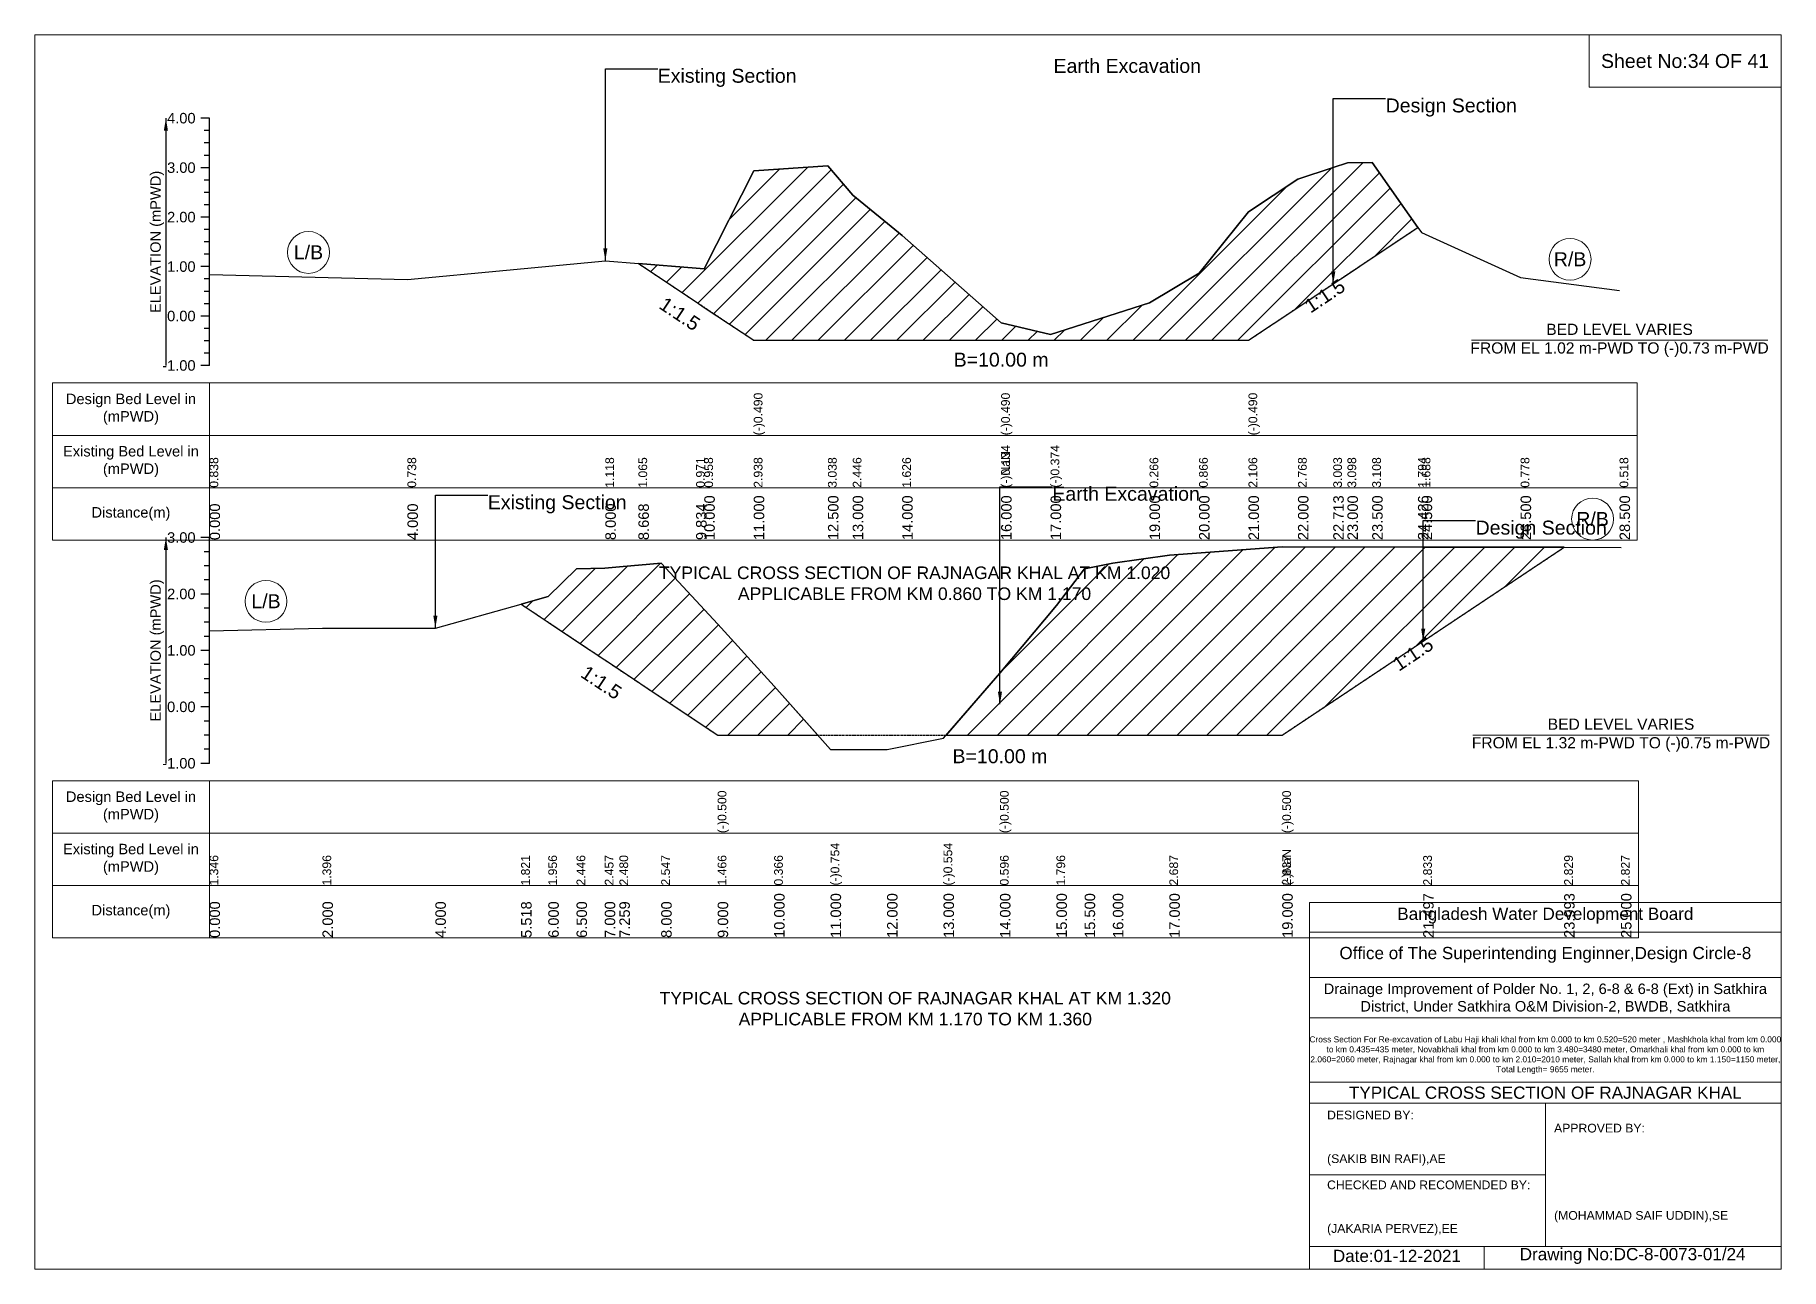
# Model space of a CAD drawing. Header units: inches. Extents: x 93000 to 486000, y -4242 to 0.
# Drawn here: x 430000 to 436000, y -4242 to 0 of the extents above; entities that cross this region are included whole.
import ezdxf

# ---------------------------------------------------------------- set-up
doc = ezdxf.new("R2010")
doc.units = ezdxf.units.IN
doc.header["$LTSCALE"] = 7
doc.header["$MEASUREMENT"] = 0
doc.linetypes.add('DASHED', pattern=[0.75, 0.5, -0.25])
for name, color, linetype, lineweight in [('Cross section Data Border', 7, 'Continuous', 9), ('Cross Section Labels', 7, 'Continuous', 9), ('Design_Bed_Level for Xsection', 7, 'DASHED', 25), ('Existing_Bed_Level for Xsection', 7, 'Continuous', 25), ('Long Section Labels', 7, 'Continuous', 9)]:
    doc.layers.add(name, color=color, linetype=linetype, lineweight=lineweight)
doc.styles.get("Standard").update_dxf_attribs({"font": 'arial.ttf'})
doc.dimstyles.get("Standard").update_dxf_attribs({"dimtxt": 0.18, "dimasz": 0.18, "dimexe": 0.18, "dimexo": 0.0625, "dimgap": 0.09, "dimtad": 0, "dimtih": 1, "dimtoh": 1, "dimdec": 4, "dimzin": 0, "dimdsep": 46, "dimtxsty": 'Standard', "dimcen": 0.09, "dimadec": 0, "dimazin": 0, "dimtfac": 1, "dimtdec": 4, "dimtofl": 0, "dimtmove": 0, "dimatfit": 3, "dimfxl": 1, "dimtolj": 1, "dimtzin": 0, "dimarcsym": 0})

msp = doc.modelspace()

# ---------------------------------------------------------------- texts
at = {"layer": 'Cross section Data Border', "attachment_point": 5}
for s, insert, char_height in [('Sheet No:34 OF 41', (435670, -90), 48), ('Bangladesh Water Development Board', (435190, -3027), 42), ('Office of The Superintending Enginner,Design Circle-8', (435190, -3162), 42)]:
    msp.add_mtext(s, dxfattribs=dict(at, insert=insert, char_height=char_height))
at = {"layer": 'Cross section Data Border'}
for s, insert, char_height, width, attachment_point in [('Design Bed Level in (mPWD)', (430330, -1286.4), 36, 480, 5), ('Existing Bed Level in (mPWD)', (430330, -1466.4), 36, 480, 5), ('Distance(m)', (430330, -1646.4), 36, 480, 5), ('Design Bed Level in (mPWD)', (430330, -2653.7), 36, 480, 5), ('Existing Bed Level in (mPWD)', (430330, -2833.7), 36, 480, 5), ('Distance(m)', (430330, -3013.7), 36, 480, 5), ('Drainage Improvement of Polder No. 1, 2, 6-8 & 6-8 (Ext) in Satkhira District, Under Satkhira O&M Division-2, BWDB, Satkhira', (435190, -3312), 36, 1680, 5), ('Cross Section For Re-excavation of Labu Haji khali khal from km 0.000 to km 0.520=520 meter , Mashkhola khal from km 0.000 to km 0.435=435 meter, Novabkhali khal from km 0.000 to km 3.480=3480 meter, Omarkhali khal from km 0.000 to km 2.060=2060 meter, Rajnagar khal from km 0.000 to km 2.010=2010 meter, Sallah khal from km 0.000 to km 1.150=1150 meter, Total Length= 9655 meter. ', (435190, -3507), 20.5611, 1620, 5), ('TYPICAL CROSS SECTION OF RAJNAGAR KHAL', (435190, -3636), 42, 1680, 5), ('DESIGNED BY:^J^J^J(SAKIB BIN RAFI),AE', (434440, -3792), 30, 840, 4), ('APPROVED BY:^J^J^J^J^J^J(MOHAMMAD SAIF UDDIN),SE', (435220, -3912), 30, 840, 4), ('CHECKED AND RECOMENDED BY:^J^J^J(JAKARIA PERVEZ),EE', (434440, -4032), 30, 840, 4), ('Date:01-12-2021', (434680, -4197), 42, 840, 5), ('Drawing No:DC-8-0073-01/24', (435490, -4197), 42, 1320, 5)]:
    msp.add_mtext(s, dxfattribs=dict(at, insert=insert, char_height=char_height, width=width, attachment_point=attachment_point))
at = {"layer": 'Cross Section Labels'}
for s, insert, char_height, attachment_point in [('Existing Section', (432140, -116.4), 48, 1), ('Earth Excavation', (433500, -82.4), 48, 1), ('Design Section', (434641.2, -218.4), 48, 1), ('L/B', (430940, -747.5), 48, 5), ('R/B', (435275, -771.3), 48, 5), ('BED LEVEL VARIES ^JFROM EL 1.02 m-PWD TO (-)0.73 m-PWD', (435445, -1049.7), 38.4, 5), ('B=10.00 m', (433320, -1092.2), 48, 2), ('Earth Excavation', (433496, -1553.1), 48, 1), ('Existing Section', (431556, -1582.2), 48, 1), ('Design Section', (434950.3, -1669.5), 48, 1), ('R/B', (435352.3, -1664.1), 48, 5), ('TYPICAL CROSS SECTION OF RAJNAGAR KHAL AT KM 1.020^JAPPLICABLE FROM KM 0.860 TO KM 1.170', (433022.5, -1885), 43.2, 5), ('L/B', (430794, -1946.8), 48, 5), ('BED LEVEL VARIES ^JFROM EL 1.32 m-PWD TO (-)0.75 m-PWD', (435450, -2406.7), 38.4, 5), ('B=10.00 m', (433316, -2455.2), 48, 2), ('TYPICAL CROSS SECTION OF RAJNAGAR KHAL AT KM 1.320^JAPPLICABLE FROM KM 1.170 TO KM 1.360', (433025, -3347), 43.2, 5)]:
    msp.add_mtext(s, dxfattribs=dict(at, insert=insert, char_height=char_height, attachment_point=attachment_point))
at = {"layer": 'Cross Section Labels', "char_height": 48, "attachment_point": 2}
for insert, rotation in [((434418.7, -876.9), 33.69007), ((432229.3, -938.8), 326.30993), ((434721.8, -2108.1), 33.69007), ((431959.8, -2205.8), 326.30993)]:
    msp.add_mtext('1:1.5', dxfattribs=dict(at, insert=insert, rotation=rotation))
at = {"layer": 'Existing_Bed_Level for Xsection', "char_height": 36, "attachment_point": 6}
for s, insert in [('4.00', (430552, -286.4)), ('3.00', (430552, -456.4)), ('2.00', (430552, -626.4)), ('1.00', (430552, -796.4)), ('0.00', (430552, -966.4)), ('-1.00', (430552, -1136.4)), ('3.00', (430552, -1727.7)), ('2.00', (430552, -1921.7)), ('1.00', (430552, -2115.7)), ('0.00', (430552, -2309.7)), ('-1.00', (430552, -2503.7))]:
    msp.add_mtext(s, dxfattribs=dict(at, insert=insert))
at = {"layer": 'Existing_Bed_Level for Xsection', "char_height": 36, "attachment_point": 5, "rotation": 90}
for insert in [(430420, -711.4), (430420, -2115.7)]:
    msp.add_mtext('ELEVATION (mPWD)', dxfattribs=dict(at, insert=insert))
at = {"layer": 'Long Section Labels', "attachment_point": 1, "rotation": 90}
for s, insert, char_height in [('(-)0.490', (432470, -1376.4), 30), ('(-)0.490', (433320, -1376.4), 30), ('(-)0.490', (434170, -1376.4), 30), ('(-)0.134', (433320, -1556.4), 30), ('(-)0.134', (433320, -1556.4), 30), ('(-)NaN', (433320, -1556.4), 30), ('(-)0.374', (433490, -1556.4), 30), ('0.838', (430600, -1556.4), 30), ('0.738', (431280, -1556.4), 30), ('1.118', (431960, -1556.4), 30), ('1.065', (432073.6, -1556.4), 30), ('0.971', (432271.8, -1556.4), 30), ('0.958', (432300, -1556.4), 30), ('2.938', (432470, -1556.4), 30), ('2.938', (432470, -1556.4), 30), ('2.938', (432470, -1556.4), 30), ('3.038', (432725, -1556.4), 30), ('2.446', (432810, -1556.4), 30), ('1.626', (432980, -1556.4), 30), ('0.266', (433830, -1556.4), 30), ('0.866', (434000, -1556.4), 30), ('2.106', (434170, -1556.4), 30), ('2.106', (434170, -1556.4), 30), ('2.106', (434170, -1556.4), 30), ('2.768', (434340, -1556.4), 30), ('3.003', (434461.2, -1556.4), 30), ('3.098', (434510, -1556.4), 30), ('3.108', (434595, -1556.4), 30), ('1.794', (434752.3, -1556.4), 30), ('1.688', (434765, -1556.4), 30), ('0.778', (435105, -1556.4), 30), ('0.518', (435445, -1556.4), 30), ('0.000', (430600, -1736.4), 36), ('4.000', (431280, -1736.4), 36), ('8.000', (431960, -1736.4), 36), ('8.668', (432073.6, -1736.4), 36), ('9.834', (432271.8, -1736.4), 36), ('10.000', (432300, -1736.4), 36), ('11.000', (432470, -1736.4), 36), ('11.000', (432470, -1736.4), 36), ('11.000', (432470, -1736.4), 36), ('12.500', (432725, -1736.4), 36), ('13.000', (432810, -1736.4), 36), ('14.000', (432980, -1736.4), 36), ('16.000', (433320, -1736.4), 36), ('16.000', (433320, -1736.4), 36), ('16.000', (433320, -1736.4), 36), ('17.000', (433490, -1736.4), 36), ('19.000', (433830, -1736.4), 36), ('20.000', (434000, -1736.4), 36), ('21.000', (434170, -1736.4), 36), ('21.000', (434170, -1736.4), 36), ('21.000', (434170, -1736.4), 36), ('22.000', (434340, -1736.4), 36), ('22.713', (434461.2, -1736.4), 36), ('23.000', (434510, -1736.4), 36), ('23.500', (434595, -1736.4), 36), ('24.426', (434752.3, -1736.4), 36), ('24.500', (434765, -1736.4), 36), ('26.500', (435105, -1736.4), 36), ('28.500', (435445, -1736.4), 36), ('(-)0.500', (432346, -2743.7), 30), ('(-)0.500', (433316, -2743.7), 30), ('(-)0.500', (434286, -2743.7), 30), ('(-)0.754', (432734, -2923.7), 30), ('(-)0.754', (432734, -2923.7), 30), ('(-)0.554', (433122, -2923.7), 30), ('(-)NaN', (434286, -2923.7), 30), ('1.346', (430600, -2923.7), 30), ('1.396', (430988, -2923.7), 30), ('1.396', (430988, -2923.7), 30), ('1.821', (431670.6, -2923.7), 30), ('1.956', (431764, -2923.7), 30), ('2.446', (431861, -2923.7), 30), ('2.446', (431861, -2923.7), 30), ('2.457', (431958, -2923.7), 30), ('2.480', (432008.3, -2923.7), 30), ('2.547', (432152, -2923.7), 30), ('2.547', (432152, -2923.7), 30), ('1.466', (432346, -2923.7), 30), ('1.466', (432346, -2923.7), 30), ('1.466', (432346, -2923.7), 30), ('0.366', (432540, -2923.7), 30), ('0.596', (433316, -2923.7), 30), ('0.596', (433316, -2923.7), 30), ('0.596', (433316, -2923.7), 30), ('1.796', (433510, -2923.7), 30), ('2.687', (433898, -2923.7), 30), ('2.837', (434286, -2923.7), 30), ('2.837', (434286, -2923.7), 30), ('2.833', (434770.3, -2923.7), 30), ('2.829', (435254.6, -2923.7), 30), ('2.827', (435450, -2923.7), 30), ('0.000', (430600, -3103.7), 36), ('2.000', (430988, -3103.7), 36), ('4.000', (431376, -3103.7), 36), ('5.518', (431670.6, -3103.7), 36), ('6.000', (431764, -3103.7), 36), ('6.500', (431861, -3103.7), 36), ('7.000', (431958, -3103.7), 36), ('7.259', (432008.3, -3103.7), 36), ('8.000', (432152, -3103.7), 36), ('9.000', (432346, -3103.7), 36), ('9.000', (432346, -3103.7), 36), ('9.000', (432346, -3103.7), 36), ('10.000', (432540, -3103.7), 36), ('11.000', (432734, -3103.7), 36), ('12.000', (432928, -3103.7), 36), ('13.000', (433122, -3103.7), 36), ('14.000', (433316, -3103.7), 36), ('14.000', (433316, -3103.7), 36), ('14.000', (433316, -3103.7), 36), ('15.000', (433510, -3103.7), 36), ('15.500', (433607, -3103.7), 36), ('16.000', (433704, -3103.7), 36), ('17.000', (433898, -3103.7), 36), ('19.000', (434286, -3103.7), 36), ('19.000', (434286, -3103.7), 36), ('19.000', (434286, -3103.7), 36), ('21.497', (434770.3, -3103.7), 36), ('23.993', (435254.6, -3103.7), 36), ('25.000', (435450, -3103.7), 36)]:
    msp.add_mtext(s, dxfattribs=dict(at, insert=insert, char_height=char_height))

# ---------------------------------------------------------------- hatches: boundary and pattern name
at = {"layer": 'Existing_Bed_Level for Xsection'}
h = msp.add_hatch(dxfattribs=at)
h.set_pattern_fill('ANSI31', color=256, scale=510, style=0)
h.paths.add_polyline_path([(432073.6, -785.4), (432271.8, -917.6), (432300, -936.4), (432470, -1049.7), (432725, -1049.7), (432810, -1049.7), (432980, -1049.7), (433320, -1049.7), (433490, -1049.7), (433830, -1049.7), (434000, -1049.7), (434170, -1049.7), (434340, -936.4), (434461.2, -855.6), (434510, -823.1), (434595, -766.4), (434752.3, -661.5), (434595, -438.1), (434510, -439.8), (434461.2, -455.9), (434340, -495.9), (434170, -608.4), (434000, -819.2), (433830, -921.2), (433490, -1030), (433320, -989.2), (432980, -690), (432810, -550.6), (432725, -450), (432470, -467), (432300, -803.6), (432271.8, -801.3)])
h = msp.add_hatch(dxfattribs=at)
h.set_pattern_fill('ANSI31', color=256, scale=582, style=0)
h.paths.add_polyline_path([(433131.1, -2406.7), (433316, -2406.7), (433510, -2406.7), (433607, -2406.7), (433704, -2406.7), (433898, -2406.7), (434286, -2406.7), (434770.3, -2083.8), (435254.6, -1761), (434770.3, -1760.2), (434286, -1759.3), (433898, -1788.4), (433704, -1815.6), (433607, -1835.2), (433510, -1961.3), (433316, -2194.1)])
h = msp.add_hatch(dxfattribs=at)
h.set_pattern_fill('ANSI31', color=256, scale=582, style=0)
h.paths.add_polyline_path([(431670.6, -1956.4), (431764, -2018.7), (431861, -2083.4), (431958, -2148.1), (432008.3, -2181.6), (432152, -2277.4), (432346, -2406.7), (432540, -2406.7), (432690, -2406.7), (432540, -2238.7), (432346, -2025.3), (432152, -1815.6), (432008.3, -1828.5), (431958, -1833.1), (431861, -1835.2), (431764, -1930.3)])

# ---------------------------------------------------------------- linework, layer by layer
at = {"layer": 'Cross section Data Border'}
for points in [[(430000, 0), (436000, 0), (436000, -4242), (430000, -4242)], [(435340, 0), (436000, 0), (436000, -180), (435340, -180)], [(430060, -1196.4), (435505, -1196.4), (435505, -1736.4), (430060, -1736.4)], [(430060, -2563.7), (435510, -2563.7), (435510, -3103.7), (430060, -3103.7)]]:
    msp.add_lwpolyline(points, close=True, dxfattribs=at)
for points in [[(430600, -1196.4), (430600, -1736.4)], [(430060, -1376.4), (435505, -1376.4)], [(430060, -1556.4), (435505, -1556.4)], [(430600, -2563.7), (430600, -3103.7)], [(430060, -2743.7), (435510, -2743.7)], [(430060, -2923.7), (435510, -2923.7)], [(434380, -4242), (434380, -2982), (436000, -2982)], [(434380, -3084), (436000, -3084)], [(434380, -3240), (436000, -3240)], [(434380, -3378), (436000, -3378)], [(434380, -3600), (436000, -3600)], [(434380, -3672), (436000, -3672)], [(435190, -3672), (435190, -4164)], [(434380, -3918), (435190, -3918)], [(434380, -4164), (436000, -4164)], [(434980, -4164), (434980, -4242)]]:
    msp.add_lwpolyline(points, dxfattribs=at)
at = {"layer": 'Cross Section Labels'}
for points in [[(434936, -1049.7), (435954, -1049.7)], [(434941, -2406.7), (435959, -2406.7)]]:
    msp.add_lwpolyline(points, dxfattribs=at)
for centre in [(430940, -747.5), (435275, -771.3), (435352.3, -1664.1), (430794, -1946.8)]:
    msp.add_circle(centre, 72, dxfattribs=at)
at = {"layer": 'Design_Bed_Level for Xsection'}
for points in [[(432073.6, -785.4), (432271.8, -917.6), (432470, -1049.7), (433320, -1049.7), (434170, -1049.7), (434461.2, -855.6), (434752.3, -661.5)], [(431670.6, -1956.4), (432008.3, -2181.6), (432346, -2406.7), (433316, -2406.7), (434286, -2406.7), (434770.3, -2083.8), (435254.6, -1761)]]:
    msp.add_lwpolyline(points, dxfattribs=at)
at = {"layer": 'Existing_Bed_Level for Xsection'}
for points in [[(430600, -286.4), (430570, -286.4)], [(430600, -1136.4), (430600, -966.4), (430600, -796.4), (430600, -626.4), (430600, -456.4), (430600, -286.4)], [(430600, -328.9), (430582, -328.9)], [(430600, -371.4), (430582, -371.4)], [(430600, -413.9), (430582, -413.9)], [(430600, -456.4), (430570, -456.4)], [(430600, -824), (431280, -841), (431960, -776.4), (432073.6, -785.4), (432271.8, -801.3), (432300, -803.6), (432470, -467), (432470, -467), (432725, -450), (432810, -550.6), (432980, -690), (433320, -989.2), (433320, -989.2), (433490, -1030), (433830, -921.2), (434000, -819.2), (434170, -608.4), (434170, -608.4), (434340, -495.9), (434461.2, -455.9), (434510, -439.8), (434595, -438.1), (434752.3, -661.5), (434765, -679.5), (435105, -834.2), (435445, -878.4)], [(430600, -498.9), (430582, -498.9)], [(430600, -541.4), (430582, -541.4)], [(430600, -583.9), (430582, -583.9)], [(430600, -626.4), (430570, -626.4)], [(430600, -668.9), (430582, -668.9)], [(430600, -711.4), (430582, -711.4)], [(430600, -753.9), (430582, -753.9)], [(430600, -796.4), (430570, -796.4)], [(430600, -838.9), (430582, -838.9)], [(430600, -881.4), (430582, -881.4)], [(430600, -923.9), (430582, -923.9)], [(430600, -966.4), (430570, -966.4)], [(430600, -1008.9), (430582, -1008.9)], [(430600, -1051.4), (430582, -1051.4)], [(430600, -1136.4), (430570, -1136.4)], [(430600, -1093.9), (430582, -1093.9)], [(430600, -1727.7), (430570, -1727.7)], [(430600, -2503.7), (430600, -2309.7), (430600, -2115.7), (430600, -1921.7), (430600, -1727.7)], [(430600, -1776.2), (430582, -1776.2)], [(430600, -2048.6), (430988, -2038.9), (431376, -2038.9), (431670.6, -1956.4), (431764, -1930.3), (431861, -1835.2), (431958, -1833.1), (432008.3, -1828.5), (432152, -1815.6), (432346, -2025.3), (432346, -2025.3), (432540, -2238.7), (432734, -2456), (432928, -2456), (433122, -2417.2), (433316, -2194.1), (433316, -2194.1), (433510, -1961.3), (433607, -1835.2), (433704, -1815.6), (433898, -1788.4), (434286, -1759.3), (434286, -1759.3), (434770.3, -1760.2), (435254.6, -1761), (435450, -1761.3)], [(430600, -1824.7), (430582, -1824.7)], [(430600, -1873.2), (430582, -1873.2)], [(430600, -1921.7), (430570, -1921.7)], [(430600, -1970.2), (430582, -1970.2)], [(430600, -2018.7), (430582, -2018.7)], [(430600, -2067.2), (430582, -2067.2)], [(430600, -2115.7), (430570, -2115.7)], [(430600, -2164.2), (430582, -2164.2)], [(430600, -2212.7), (430582, -2212.7)], [(430600, -2261.2), (430582, -2261.2)], [(430600, -2309.7), (430570, -2309.7)], [(430600, -2358.2), (430582, -2358.2)], [(430600, -2406.7), (430582, -2406.7)], [(430600, -2455.2), (430582, -2455.2)], [(430600, -2503.7), (430570, -2503.7)]]:
    msp.add_lwpolyline(points, dxfattribs=at)
for points in [[(432073.6, -785.4), (432073.6, -785.4), (432271.8, -917.6), (432300, -936.4), (432470, -1049.7), (432470, -1049.7), (432725, -1049.7), (432810, -1049.7), (432980, -1049.7), (433320, -1049.7), (433320, -1049.7), (433490, -1049.7), (433830, -1049.7), (434000, -1049.7), (434170, -1049.7), (434170, -1049.7), (434340, -936.4), (434461.2, -855.6), (434510, -823.1), (434595, -766.4), (434752.3, -661.5), (434595, -438.1), (434510, -439.8), (434461.2, -455.9), (434340, -495.9), (434170, -608.4), (434170, -608.4), (434000, -819.2), (433830, -921.2), (433490, -1030), (433320, -989.2), (433320, -989.2), (432980, -690), (432810, -550.6), (432725, -450), (432470, -467), (432470, -467), (432300, -803.6), (432271.8, -801.3), (432073.6, -785.4)], [(433131.1, -2406.7), (433316, -2406.7), (433316, -2406.7), (433510, -2406.7), (433607, -2406.7), (433704, -2406.7), (433898, -2406.7), (434286, -2406.7), (434286, -2406.7), (434770.3, -2083.8), (435254.6, -1761), (434770.3, -1760.2), (434286, -1759.3), (434286, -1759.3), (433898, -1788.4), (433704, -1815.6), (433607, -1835.2), (433510, -1961.3), (433316, -2194.1), (433316, -2194.1)], [(431670.6, -1956.4), (431764, -2018.7), (431861, -2083.4), (431958, -2148.1), (432008.3, -2181.6), (432152, -2277.4), (432346, -2406.7), (432346, -2406.7), (432540, -2406.7), (432690, -2406.7), (432540, -2238.7), (432346, -2025.3), (432346, -2025.3), (432152, -1815.6), (432008.3, -1828.5), (431958, -1833.1), (431861, -1835.2), (431764, -1930.3)]]:
    msp.add_lwpolyline(points, close=True, dxfattribs=at)

msp.set_redraw_order([(e.dxf.handle, doc.entitydb.next_handle()) for e in msp.query("TEXT MTEXT ATTDEF DIMENSION ARC_DIMENSION")])  # texts and dimensions are drawn at this point

# ---------------------------------------------------------------- leaders
at = {"layer": 'Cross Section Labels', "annotation_type": 0, "has_hookline": 1, "hookline_direction": 0}
for points, text_width in [([(431960, -776.4), (431960, -116.4), (432139.9, -116.4)], 467.2), ([(434461.2, -855.6), (434461.2, -218.4), (434641.1, -218.4)], 441.2), ([(433316, -2300.4), (433316, -1553.1), (433495.9, -1553.1)], 497), ([(431376, -2038.9), (431376, -1582.2), (431555.9, -1582.2)], 467.2), ([(434770.3, -2083.8), (434770.3, -1669.5), (434950.2, -1669.5)], 441.2)]:
    msp.add_leader(points, dimstyle='Standard', override={"dimasz": 43.2}, dxfattribs=dict(at, text_width=text_width))
at = {"layer": 'Existing_Bed_Level for Xsection'}
for points in [[(430450, -286.4), (430450, -1136.4)], [(430450, -1727.7), (430450, -2503.7)]]:
    msp.add_leader(points, dimstyle='Standard', override={"dimasz": 43.2}, dxfattribs=at)

doc.saveas('drawing.dxf')
